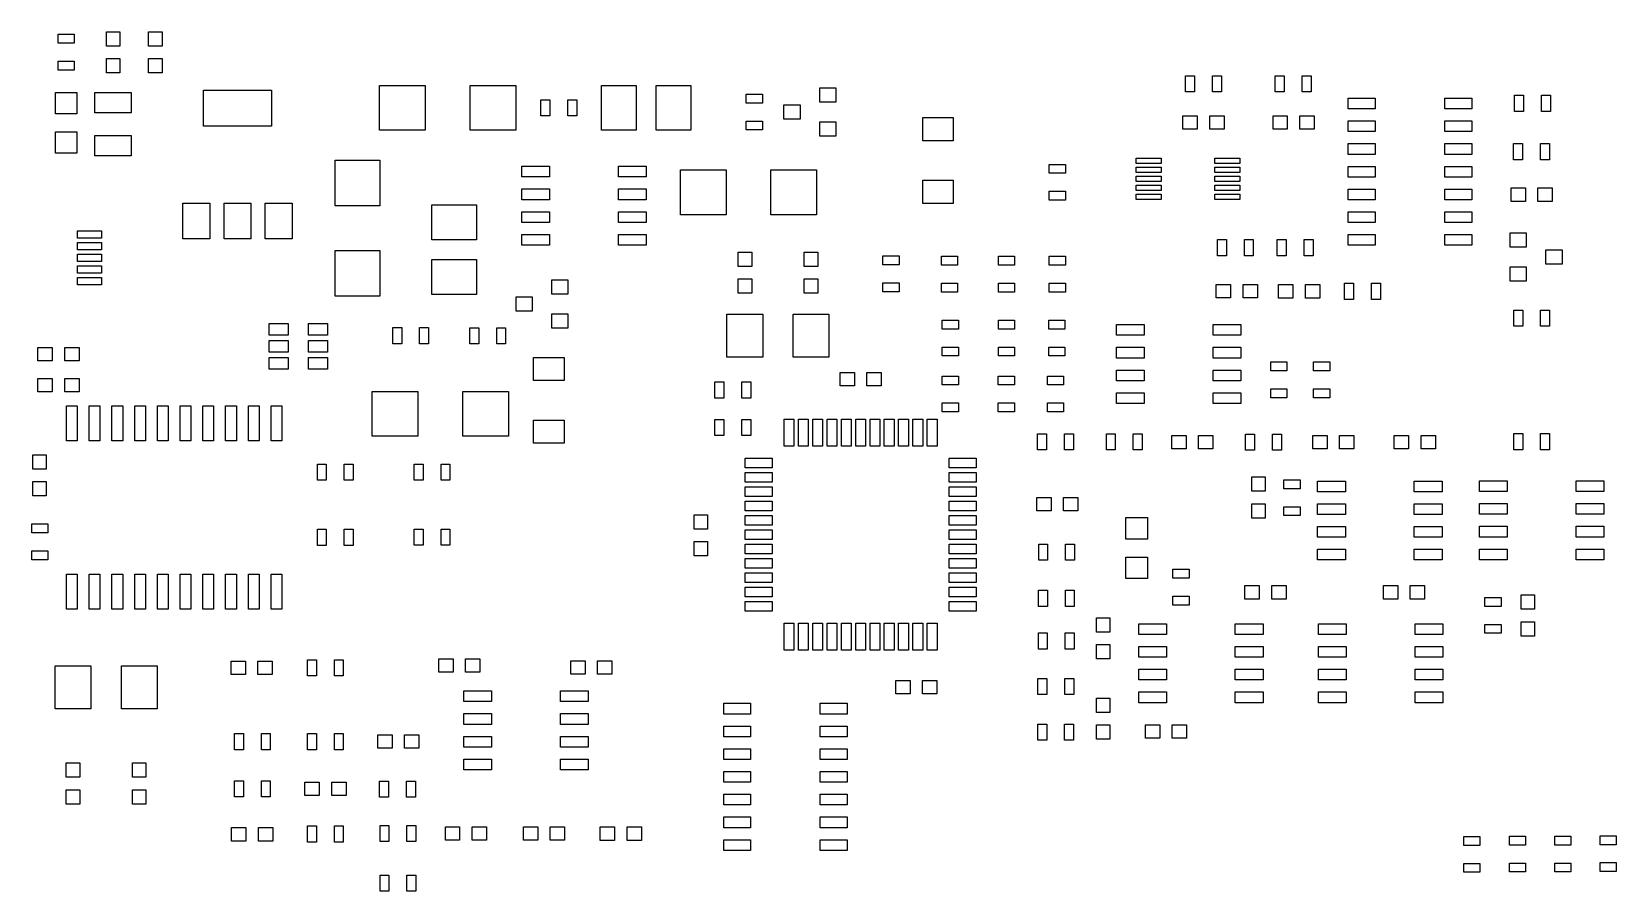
# Model space of a CAD drawing. Extents: x 91.8 to 180.3, y -110.2 to -62.2.
import ezdxf

# ---------------------------------------------------------------- set-up
doc = ezdxf.new("R2010")
doc.units = 0
doc.header["$MEASUREMENT"] = 0
doc.layers.add('BLACK', color=7, linetype='CONTINUOUS')

msp = doc.modelspace()

# ---------------------------------------------------------------- linework, layer by layer
at = {"layer": 'Black'}
for p, q in [((93.23, -62.87), (93.23, -62.37)), ((93.23, -62.37), (94.13, -62.37)), ((94.13, -62.37), (94.13, -62.87)), ((95.925, -63.03), (95.925, -62.23)), ((95.925, -62.23), (96.675, -62.23)), ((96.675, -62.23), (96.675, -63.03)), ((98.285, -63.03), (98.285, -62.23)), ((98.285, -62.23), (99.035, -62.23)), ((99.035, -62.23), (99.035, -63.03)), ((94.13, -62.87), (93.23, -62.87)), ((96.675, -63.03), (95.925, -63.03)), ((95.925, -64.53), (95.925, -63.73)), ((95.925, -63.73), (96.675, -63.73)), ((96.675, -63.73), (96.675, -64.53)), ((99.035, -63.03), (98.285, -63.03)), ((98.285, -64.53), (98.285, -63.73)), ((98.285, -63.73), (99.035, -63.73)), ((99.035, -63.73), (99.035, -64.53)), ((93.23, -64.37), (93.23, -63.87)), ((93.23, -63.87), (94.13, -63.87)), ((94.13, -64.37), (93.23, -64.37)), ((94.13, -63.87), (94.13, -64.37)), ((96.675, -64.53), (95.925, -64.53)), ((99.035, -64.53), (98.285, -64.53)), ((101.35, -67.5), (101.35, -65.5)), ((101.35, -65.5), (105.15, -65.5)), ((105.15, -65.5), (105.15, -67.5)), ((111.19, -67.73), (111.19, -65.23)), ((111.19, -65.23), (113.74, -65.23)), ((113.74, -65.23), (113.74, -67.73)), ((116.24, -67.73), (116.24, -65.23)), ((116.24, -65.23), (118.79, -65.23)), ((118.79, -65.23), (118.79, -67.73)), ((123.58, -67.73), (123.58, -65.23)), ((123.58, -65.23), (125.53, -65.23)), ((125.53, -65.23), (125.53, -67.73)), ((126.63, -67.73), (126.63, -65.23)), ((126.63, -65.23), (128.58, -65.23)), ((128.58, -65.23), (128.58, -67.73)), ((135.78, -66.16), (135.78, -65.36)), ((135.78, -65.36), (136.68, -65.36)), ((136.68, -65.36), (136.68, -66.16)), ((156.22, -65.59), (156.22, -64.69)), ((156.22, -64.69), (156.72, -64.69)), ((156.72, -64.69), (156.72, -65.59)), ((157.72, -65.59), (157.72, -64.69)), ((157.72, -64.69), (158.22, -64.69)), ((158.22, -64.69), (158.22, -65.59)), ((161.23, -65.59), (161.23, -64.69)), ((161.23, -64.69), (161.73, -64.69)), ((161.73, -64.69), (161.73, -65.59)), ((162.73, -65.59), (162.73, -64.69)), ((162.73, -64.69), (163.23, -64.69)), ((163.23, -64.69), (163.23, -65.59)), ((93.08, -66.82), (93.08, -65.62)), ((93.08, -65.62), (94.28, -65.62)), ((94.28, -65.62), (94.28, -66.82)), ((95.285, -66.77), (95.285, -65.63)), ((95.285, -65.63), (97.315, -65.63)), ((97.315, -65.63), (97.315, -66.77)), ((120.2, -66.93), (120.2, -66.03)), ((120.2, -66.03), (120.7, -66.03)), ((120.7, -66.03), (120.7, -66.93)), ((121.7, -66.93), (121.7, -66.03)), ((121.7, -66.03), (122.2, -66.03)), ((122.2, -66.03), (122.2, -66.93)), ((131.67, -66.22), (131.67, -65.72)), ((131.67, -65.72), (132.57, -65.72)), ((132.57, -66.22), (131.67, -66.22)), ((132.57, -65.72), (132.57, -66.22)), ((133.78, -67.11), (133.78, -66.31)), ((133.78, -66.31), (134.68, -66.31)), ((134.68, -66.31), (134.68, -67.11)), ((136.68, -66.16), (135.78, -66.16)), ((156.72, -65.59), (156.22, -65.59)), ((158.22, -65.59), (157.72, -65.59)), ((161.73, -65.59), (161.23, -65.59)), ((163.23, -65.59), (162.73, -65.59)), ((165.3, -66.54), (165.3, -65.94)), ((165.3, -65.94), (166.8, -65.94)), ((166.8, -65.94), (166.8, -66.54)), ((170.7, -66.54), (170.7, -65.94)), ((170.7, -65.94), (172.2, -65.94)), ((172.2, -65.94), (172.2, -66.54)), ((174.6, -66.68), (174.6, -65.78)), ((174.6, -65.78), (175.1, -65.78)), ((175.1, -65.78), (175.1, -66.68)), ((176.1, -66.68), (176.1, -65.78)), ((176.1, -65.78), (176.6, -65.78)), ((176.6, -65.78), (176.6, -66.68)), ((94.28, -66.82), (93.08, -66.82)), ((97.315, -66.77), (95.285, -66.77)), ((120.7, -66.93), (120.2, -66.93)), ((122.2, -66.93), (121.7, -66.93)), ((131.67, -67.72), (131.67, -67.22)), ((131.67, -67.22), (132.57, -67.22)), ((132.57, -67.22), (132.57, -67.72)), ((134.68, -67.11), (133.78, -67.11)), ((135.78, -68.06), (135.78, -67.26)), ((135.78, -67.26), (136.68, -67.26)), ((136.68, -67.26), (136.68, -68.06)), ((141.53, -68.32), (141.53, -67.02)), ((141.53, -67.02), (143.23, -67.02)), ((143.23, -67.02), (143.23, -68.32)), ((156.07, -67.675), (156.07, -66.925)), ((156.07, -66.925), (156.87, -66.925)), ((156.87, -66.925), (156.87, -67.675)), ((157.57, -67.675), (157.57, -66.925)), ((157.57, -66.925), (158.37, -66.925)), ((158.37, -66.925), (158.37, -67.675)), ((161.1, -67.675), (161.1, -66.925)), ((161.1, -66.925), (161.9, -66.925)), ((161.9, -66.925), (161.9, -67.675)), ((162.6, -67.675), (162.6, -66.925)), ((162.6, -66.925), (163.4, -66.925)), ((163.4, -66.925), (163.4, -67.675)), ((166.8, -66.54), (165.3, -66.54)), ((165.3, -67.81), (165.3, -67.21)), ((165.3, -67.21), (166.8, -67.21)), ((166.8, -67.21), (166.8, -67.81)), ((172.2, -66.54), (170.7, -66.54)), ((170.7, -67.81), (170.7, -67.21)), ((170.7, -67.21), (172.2, -67.21)), ((172.2, -67.21), (172.2, -67.81)), ((175.1, -66.68), (174.6, -66.68)), ((176.6, -66.68), (176.1, -66.68)), ((93.08, -69.02), (93.08, -67.82)), ((93.08, -67.82), (94.28, -67.82)), ((94.28, -67.82), (94.28, -69.02)), ((95.285, -69.17), (95.285, -68.03)), ((95.285, -68.03), (97.315, -68.03)), ((97.315, -68.03), (97.315, -69.17)), ((105.15, -67.5), (101.35, -67.5)), ((113.74, -67.73), (111.19, -67.73)), ((118.79, -67.73), (116.24, -67.73)), ((125.53, -67.73), (123.58, -67.73)), ((128.58, -67.73), (126.63, -67.73)), ((132.57, -67.72), (131.67, -67.72)), ((136.68, -68.06), (135.78, -68.06)), ((156.87, -67.675), (156.07, -67.675)), ((158.37, -67.675), (157.57, -67.675)), ((161.9, -67.675), (161.1, -67.675)), ((163.4, -67.675), (162.6, -67.675)), ((166.8, -67.81), (165.3, -67.81)), ((172.2, -67.81), (170.7, -67.81)), ((94.28, -69.02), (93.08, -69.02)), ((143.23, -68.32), (141.53, -68.32)), ((165.3, -69.08), (165.3, -68.48)), ((165.3, -68.48), (166.8, -68.48)), ((166.8, -68.48), (166.8, -69.08)), ((170.7, -69.08), (170.7, -68.48)), ((170.7, -68.48), (172.2, -68.48)), ((172.2, -68.48), (172.2, -69.08)), ((174.54, -69.38), (174.54, -68.48)), ((174.54, -68.48), (175.04, -68.48)), ((175.04, -68.48), (175.04, -69.38)), ((176.04, -69.38), (176.04, -68.48)), ((176.04, -68.48), (176.54, -68.48)), ((176.54, -68.48), (176.54, -69.38)), ((97.315, -69.17), (95.285, -69.17)), ((108.7, -71.95), (108.7, -69.4)), ((108.7, -69.4), (111.2, -69.4)), ((111.2, -69.4), (111.2, -71.95)), ((119.125, -70.345), (119.125, -69.745)), ((119.125, -69.745), (120.675, -69.745)), ((120.675, -69.745), (120.675, -70.345)), ((124.525, -70.345), (124.525, -69.745)), ((124.525, -69.745), (126.075, -69.745)), ((126.075, -69.745), (126.075, -70.345)), ((148.6, -70.14), (148.6, -69.64)), ((148.6, -69.64), (149.5, -69.64)), ((149.5, -69.64), (149.5, -70.14)), ((153.45, -69.6), (153.45, -69.3)), ((153.45, -69.3), (154.85, -69.3)), ((154.85, -69.6), (153.45, -69.6)), ((153.45, -70.1), (153.45, -69.8)), ((153.45, -69.8), (154.85, -69.8)), ((154.85, -69.3), (154.85, -69.6)), ((154.85, -69.8), (154.85, -70.1)), ((157.85, -69.6), (157.85, -69.3)), ((157.85, -69.3), (159.25, -69.3)), ((159.25, -69.6), (157.85, -69.6)), ((157.85, -70.1), (157.85, -69.8)), ((157.85, -69.8), (159.25, -69.8)), ((159.25, -69.3), (159.25, -69.6)), ((159.25, -69.8), (159.25, -70.1)), ((166.8, -69.08), (165.3, -69.08)), ((165.3, -70.35), (165.3, -69.75)), ((165.3, -69.75), (166.8, -69.75)), ((166.8, -69.75), (166.8, -70.35)), ((172.2, -69.08), (170.7, -69.08)), ((170.7, -70.35), (170.7, -69.75)), ((170.7, -69.75), (172.2, -69.75)), ((172.2, -69.75), (172.2, -70.35)), ((175.04, -69.38), (174.54, -69.38)), ((176.54, -69.38), (176.04, -69.38)), ((120.675, -70.345), (119.125, -70.345)), ((126.075, -70.345), (124.525, -70.345)), ((128, -72.45), (128, -69.95)), ((128, -69.95), (130.55, -69.95)), ((130.55, -69.95), (130.55, -72.45)), ((133.05, -72.45), (133.05, -69.95)), ((133.05, -69.95), (135.6, -69.95)), ((135.6, -69.95), (135.6, -72.45)), ((141.53, -71.82), (141.53, -70.52)), ((141.53, -70.52), (143.23, -70.52)), ((143.23, -70.52), (143.23, -71.82)), ((149.5, -70.14), (148.6, -70.14)), ((154.85, -70.1), (153.45, -70.1)), ((153.45, -70.6), (153.45, -70.3)), ((153.45, -70.3), (154.85, -70.3)), ((154.85, -70.6), (153.45, -70.6)), ((153.45, -71.1), (153.45, -70.8)), ((153.45, -70.8), (154.85, -70.8)), ((154.85, -70.3), (154.85, -70.6)), ((154.85, -70.8), (154.85, -71.1)), ((159.25, -70.1), (157.85, -70.1)), ((157.85, -70.6), (157.85, -70.3)), ((157.85, -70.3), (159.25, -70.3)), ((159.25, -70.6), (157.85, -70.6)), ((157.85, -71.1), (157.85, -70.8)), ((157.85, -70.8), (159.25, -70.8)), ((159.25, -70.3), (159.25, -70.6)), ((159.25, -70.8), (159.25, -71.1)), ((166.8, -70.35), (165.3, -70.35)), ((172.2, -70.35), (170.7, -70.35)), ((119.125, -71.615), (119.125, -71.015)), ((119.125, -71.015), (120.675, -71.015)), ((120.675, -71.615), (119.125, -71.615)), ((120.675, -71.015), (120.675, -71.615)), ((124.525, -71.615), (124.525, -71.015)), ((124.525, -71.015), (126.075, -71.015)), ((126.075, -71.615), (124.525, -71.615)), ((126.075, -71.015), (126.075, -71.615)), ((148.6, -71.64), (148.6, -71.14)), ((148.6, -71.14), (149.5, -71.14)), ((149.5, -71.64), (148.6, -71.64)), ((149.5, -71.14), (149.5, -71.64)), ((154.85, -71.1), (153.45, -71.1)), ((153.45, -71.6), (153.45, -71.3)), ((153.45, -71.3), (154.85, -71.3)), ((154.85, -71.6), (153.45, -71.6)), ((154.85, -71.3), (154.85, -71.6)), ((159.25, -71.1), (157.85, -71.1)), ((157.85, -71.6), (157.85, -71.3)), ((157.85, -71.3), (159.25, -71.3)), ((159.25, -71.6), (157.85, -71.6)), ((159.25, -71.3), (159.25, -71.6)), ((165.3, -71.62), (165.3, -71.02)), ((165.3, -71.02), (166.8, -71.02)), ((166.8, -71.62), (165.3, -71.62)), ((166.8, -71.02), (166.8, -71.62)), ((170.7, -71.62), (170.7, -71.02)), ((170.7, -71.02), (172.2, -71.02)), ((172.2, -71.62), (170.7, -71.62)), ((172.2, -71.02), (172.2, -71.62)), ((174.4, -71.705), (174.4, -70.955)), ((174.4, -70.955), (175.2, -70.955)), ((175.2, -71.705), (174.4, -71.705)), ((175.2, -70.955), (175.2, -71.705)), ((175.9, -71.705), (175.9, -70.955)), ((175.9, -70.955), (176.7, -70.955)), ((176.7, -71.705), (175.9, -71.705)), ((176.7, -70.955), (176.7, -71.705)), ((100.2, -73.8), (100.2, -71.8)), ((100.2, -71.8), (101.7, -71.8)), ((101.7, -71.8), (101.7, -73.8)), ((102.5, -73.8), (102.5, -71.8)), ((102.5, -71.8), (104, -71.8)), ((104, -71.8), (104, -73.8)), ((104.8, -73.8), (104.8, -71.8)), ((104.8, -71.8), (106.3, -71.8)), ((106.3, -71.8), (106.3, -73.8)), ((111.2, -71.95), (108.7, -71.95)), ((114.1, -73.85), (114.1, -71.9)), ((114.1, -71.9), (116.6, -71.9)), ((116.6, -71.9), (116.6, -73.85)), ((119.125, -72.885), (119.125, -72.285)), ((119.125, -72.285), (120.675, -72.285)), ((120.675, -72.285), (120.675, -72.885)), ((124.525, -72.885), (124.525, -72.285)), ((124.525, -72.285), (126.075, -72.285)), ((126.075, -72.285), (126.075, -72.885)), ((130.55, -72.45), (128, -72.45)), ((135.6, -72.45), (133.05, -72.45)), ((143.23, -71.82), (141.53, -71.82)), ((165.3, -72.89), (165.3, -72.29)), ((165.3, -72.29), (166.8, -72.29)), ((166.8, -72.29), (166.8, -72.89)), ((170.7, -72.89), (170.7, -72.29)), ((170.7, -72.29), (172.2, -72.29)), ((172.2, -72.29), (172.2, -72.89)), ((94.305, -73.76), (94.305, -73.36)), ((94.305, -73.36), (95.655, -73.36)), ((95.655, -73.36), (95.655, -73.76)), ((120.675, -72.885), (119.125, -72.885)), ((126.075, -72.885), (124.525, -72.885)), ((166.8, -72.89), (165.3, -72.89)), ((172.2, -72.89), (170.7, -72.89)), ((174.35, -74.27), (174.35, -73.47)), ((174.35, -73.47), (175.25, -73.47)), ((175.25, -73.47), (175.25, -74.27)), ((95.655, -73.76), (94.305, -73.76)), ((94.305, -74.41), (94.305, -74.01)), ((94.305, -74.01), (95.655, -74.01)), ((95.655, -74.01), (95.655, -74.41)), ((101.7, -73.8), (100.2, -73.8)), ((104, -73.8), (102.5, -73.8)), ((106.3, -73.8), (104.8, -73.8)), ((116.6, -73.85), (114.1, -73.85)), ((119.125, -74.155), (119.125, -73.555)), ((119.125, -73.555), (120.675, -73.555)), ((120.675, -74.155), (119.125, -74.155)), ((120.675, -73.555), (120.675, -74.155)), ((124.525, -74.155), (124.525, -73.555)), ((124.525, -73.555), (126.075, -73.555)), ((126.075, -74.155), (124.525, -74.155)), ((126.075, -73.555), (126.075, -74.155)), ((158, -74.74), (158, -73.84)), ((158, -73.84), (158.5, -73.84)), ((158.5, -73.84), (158.5, -74.74)), ((159.5, -74.74), (159.5, -73.84)), ((159.5, -73.84), (160, -73.84)), ((160, -73.84), (160, -74.74)), ((161.34, -74.74), (161.34, -73.84)), ((161.34, -73.84), (161.84, -73.84)), ((161.84, -73.84), (161.84, -74.74)), ((162.84, -74.74), (162.84, -73.84)), ((162.84, -73.84), (163.34, -73.84)), ((163.34, -73.84), (163.34, -74.74)), ((165.3, -74.16), (165.3, -73.56)), ((165.3, -73.56), (166.8, -73.56)), ((166.8, -74.16), (165.3, -74.16)), ((166.8, -73.56), (166.8, -74.16)), ((170.7, -74.16), (170.7, -73.56)), ((170.7, -73.56), (172.2, -73.56)), ((172.2, -74.16), (170.7, -74.16)), ((172.2, -73.56), (172.2, -74.16)), ((175.25, -74.27), (174.35, -74.27)), ((95.655, -74.41), (94.305, -74.41)), ((94.305, -75.06), (94.305, -74.66)), ((94.305, -74.66), (95.655, -74.66)), ((95.655, -75.06), (94.305, -75.06)), ((95.655, -74.66), (95.655, -75.06)), ((108.7, -77), (108.7, -74.45)), ((108.7, -74.45), (111.2, -74.45)), ((111.2, -74.45), (111.2, -77)), ((114.1, -76.9), (114.1, -74.95)), ((114.1, -74.95), (116.6, -74.95)), ((116.6, -74.95), (116.6, -76.9)), ((131.225, -75.34), (131.225, -74.54)), ((131.225, -74.54), (131.975, -74.54)), ((131.975, -74.54), (131.975, -75.34)), ((134.915, -75.34), (134.915, -74.54)), ((134.915, -74.54), (135.665, -74.54)), ((135.665, -74.54), (135.665, -75.34)), ((139.31, -75.25), (139.31, -74.75)), ((139.31, -74.75), (140.21, -74.75)), ((140.21, -75.25), (139.31, -75.25)), ((140.21, -74.75), (140.21, -75.25)), ((142.58, -75.27), (142.58, -74.77)), ((142.58, -74.77), (143.48, -74.77)), ((143.48, -74.77), (143.48, -75.27)), ((145.76, -75.27), (145.76, -74.77)), ((145.76, -74.77), (146.66, -74.77)), ((146.66, -74.77), (146.66, -75.27)), ((148.6, -75.27), (148.6, -74.77)), ((148.6, -74.77), (149.5, -74.77)), ((149.5, -74.77), (149.5, -75.27)), ((158.5, -74.74), (158, -74.74)), ((160, -74.74), (159.5, -74.74)), ((161.84, -74.74), (161.34, -74.74)), ((163.34, -74.74), (162.84, -74.74)), ((176.35, -75.22), (176.35, -74.42)), ((176.35, -74.42), (177.25, -74.42)), ((177.25, -75.22), (176.35, -75.22)), ((177.25, -74.42), (177.25, -75.22)), ((94.305, -75.71), (94.305, -75.31)), ((94.305, -75.31), (95.655, -75.31)), ((95.655, -75.71), (94.305, -75.71)), ((94.305, -76.36), (94.305, -75.96)), ((94.305, -75.96), (95.655, -75.96)), ((95.655, -75.31), (95.655, -75.71)), ((95.655, -75.96), (95.655, -76.36)), ((120.81, -76.88), (120.81, -76.08)), ((120.81, -76.08), (121.71, -76.08)), ((121.71, -76.08), (121.71, -76.88)), ((131.975, -75.34), (131.225, -75.34)), ((131.225, -76.84), (131.225, -76.04)), ((131.225, -76.04), (131.975, -76.04)), ((131.975, -76.04), (131.975, -76.84)), ((135.665, -75.34), (134.915, -75.34)), ((134.915, -76.84), (134.915, -76.04)), ((134.915, -76.04), (135.665, -76.04)), ((135.665, -76.04), (135.665, -76.84)), ((143.48, -75.27), (142.58, -75.27)), ((146.66, -75.27), (145.76, -75.27)), ((149.5, -75.27), (148.6, -75.27)), ((174.35, -76.17), (174.35, -75.37)), ((174.35, -75.37), (175.25, -75.37)), ((175.25, -75.37), (175.25, -76.17)), ((95.655, -76.36), (94.305, -76.36)), ((111.2, -77), (108.7, -77)), ((116.6, -76.9), (114.1, -76.9)), ((121.71, -76.88), (120.81, -76.88)), ((131.975, -76.84), (131.225, -76.84)), ((135.665, -76.84), (134.915, -76.84)), ((139.31, -76.75), (139.31, -76.25)), ((139.31, -76.25), (140.21, -76.25)), ((140.21, -76.75), (139.31, -76.75)), ((140.21, -76.25), (140.21, -76.75)), ((142.58, -76.77), (142.58, -76.27)), ((142.58, -76.27), (143.48, -76.27)), ((143.48, -76.77), (142.58, -76.77)), ((143.48, -76.27), (143.48, -76.77)), ((145.76, -76.77), (145.76, -76.27)), ((145.76, -76.27), (146.66, -76.27)), ((146.66, -76.77), (145.76, -76.77)), ((146.66, -76.27), (146.66, -76.77)), ((148.6, -76.77), (148.6, -76.27)), ((148.6, -76.27), (149.5, -76.27)), ((149.5, -76.77), (148.6, -76.77)), ((149.5, -76.27), (149.5, -76.77)), ((157.93, -77.095), (157.93, -76.345)), ((157.93, -76.345), (158.73, -76.345)), ((158.73, -76.345), (158.73, -77.095)), ((159.43, -77.095), (159.43, -76.345)), ((159.43, -76.345), (160.23, -76.345)), ((160.23, -76.345), (160.23, -77.095)), ((161.41, -77.105), (161.41, -76.355)), ((161.41, -76.355), (162.21, -76.355)), ((162.21, -76.355), (162.21, -77.105)), ((162.91, -77.105), (162.91, -76.355)), ((162.91, -76.355), (163.71, -76.355)), ((163.71, -76.355), (163.71, -77.105)), ((165.1, -77.18), (165.1, -76.28)), ((165.1, -76.28), (165.6, -76.28)), ((165.6, -76.28), (165.6, -77.18)), ((166.6, -77.18), (166.6, -76.28)), ((166.6, -76.28), (167.1, -76.28)), ((167.1, -76.28), (167.1, -77.18)), ((175.25, -76.17), (174.35, -76.17)), ((118.81, -77.83), (118.81, -77.03)), ((118.81, -77.03), (119.71, -77.03)), ((119.71, -77.83), (118.81, -77.83)), ((119.71, -77.03), (119.71, -77.83)), ((158.73, -77.095), (157.93, -77.095)), ((160.23, -77.095), (159.43, -77.095)), ((162.21, -77.105), (161.41, -77.105)), ((163.71, -77.105), (162.91, -77.105)), ((165.6, -77.18), (165.1, -77.18)), ((167.1, -77.18), (166.6, -77.18)), ((174.55, -78.68), (174.55, -77.78)), ((174.55, -77.78), (175.05, -77.78)), ((175.05, -77.78), (175.05, -78.68)), ((176.05, -78.68), (176.05, -77.78)), ((176.05, -77.78), (176.55, -77.78)), ((176.55, -77.78), (176.55, -78.68)), ((105.02, -79.175), (105.02, -78.525)), ((105.02, -78.525), (106.08, -78.525)), ((106.08, -78.525), (106.08, -79.175)), ((107.22, -79.175), (107.22, -78.525)), ((107.22, -78.525), (108.28, -78.525)), ((108.28, -78.525), (108.28, -79.175)), ((111.92, -79.66), (111.92, -78.76)), ((111.92, -78.76), (112.42, -78.76)), ((112.42, -78.76), (112.42, -79.66)), ((113.42, -79.66), (113.42, -78.76)), ((113.42, -78.76), (113.92, -78.76)), ((113.92, -78.76), (113.92, -79.66)), ((116.23, -79.67), (116.23, -78.77)), ((116.23, -78.77), (116.73, -78.77)), ((116.73, -78.77), (116.73, -79.67)), ((117.73, -79.67), (117.73, -78.77)), ((117.73, -78.77), (118.23, -78.77)), ((118.23, -78.77), (118.23, -79.67)), ((120.81, -78.78), (120.81, -77.98)), ((120.81, -77.98), (121.71, -77.98)), ((121.71, -78.78), (120.81, -78.78)), ((121.71, -77.98), (121.71, -78.78)), ((130.59, -80.41), (130.59, -78.01)), ((130.59, -78.01), (132.59, -78.01)), ((132.59, -78.01), (132.59, -80.41)), ((134.29, -80.41), (134.29, -78.01)), ((134.29, -78.01), (136.29, -78.01)), ((136.29, -78.01), (136.29, -80.41)), ((142.62, -78.84), (142.62, -78.34)), ((142.62, -78.34), (143.52, -78.34)), ((143.52, -78.34), (143.52, -78.84)), ((145.76, -78.84), (145.76, -78.34)), ((145.76, -78.34), (146.66, -78.34)), ((146.66, -78.34), (146.66, -78.84)), ((148.57, -78.84), (148.57, -78.34)), ((148.57, -78.34), (149.47, -78.34)), ((149.47, -78.34), (149.47, -78.84)), ((152.355, -79.185), (152.355, -78.585)), ((152.355, -78.585), (153.905, -78.585)), ((153.905, -78.585), (153.905, -79.185)), ((157.755, -79.185), (157.755, -78.585)), ((157.755, -78.585), (159.305, -78.585)), ((159.305, -78.585), (159.305, -79.185)), ((175.05, -78.68), (174.55, -78.68)), ((176.55, -78.68), (176.05, -78.68)), ((106.08, -79.175), (105.02, -79.175)), ((105.02, -80.125), (105.02, -79.475)), ((105.02, -79.475), (106.08, -79.475)), ((106.08, -79.475), (106.08, -80.125)), ((108.28, -79.175), (107.22, -79.175)), ((107.22, -80.125), (107.22, -79.475)), ((107.22, -79.475), (108.28, -79.475)), ((108.28, -79.475), (108.28, -80.125)), ((112.42, -79.66), (111.92, -79.66)), ((113.92, -79.66), (113.42, -79.66)), ((116.73, -79.67), (116.23, -79.67)), ((118.23, -79.67), (117.73, -79.67)), ((143.52, -78.84), (142.62, -78.84)), ((146.66, -78.84), (145.76, -78.84)), ((149.47, -78.84), (148.57, -78.84)), ((153.905, -79.185), (152.355, -79.185)), ((159.305, -79.185), (157.755, -79.185)), ((92.1, -80.615), (92.1, -79.865)), ((92.1, -79.865), (92.9, -79.865)), ((92.9, -79.865), (92.9, -80.615)), ((93.6, -80.615), (93.6, -79.865)), ((93.6, -79.865), (94.4, -79.865)), ((94.4, -79.865), (94.4, -80.615)), ((106.08, -80.125), (105.02, -80.125)), ((105.02, -81.075), (105.02, -80.425)), ((105.02, -80.425), (106.08, -80.425)), ((106.08, -80.425), (106.08, -81.075)), ((108.28, -80.125), (107.22, -80.125)), ((107.22, -81.075), (107.22, -80.425)), ((107.22, -80.425), (108.28, -80.425)), ((108.28, -80.425), (108.28, -81.075)), ((119.79, -81.72), (119.79, -80.42)), ((119.79, -80.42), (121.49, -80.42)), ((121.49, -80.42), (121.49, -81.72)), ((132.59, -80.41), (130.59, -80.41)), ((136.29, -80.41), (134.29, -80.41)), ((142.62, -80.34), (142.62, -79.84)), ((142.62, -79.84), (143.52, -79.84)), ((143.52, -80.34), (142.62, -80.34)), ((143.52, -79.84), (143.52, -80.34)), ((145.76, -80.34), (145.76, -79.84)), ((145.76, -79.84), (146.66, -79.84)), ((146.66, -80.34), (145.76, -80.34)), ((146.66, -79.84), (146.66, -80.34)), ((148.57, -80.34), (148.57, -79.84)), ((148.57, -79.84), (149.47, -79.84)), ((149.47, -80.34), (148.57, -80.34)), ((149.47, -79.84), (149.47, -80.34)), ((152.355, -80.455), (152.355, -79.855)), ((152.355, -79.855), (153.905, -79.855)), ((153.905, -80.455), (152.355, -80.455)), ((153.905, -79.855), (153.905, -80.455)), ((157.755, -80.455), (157.755, -79.855)), ((157.755, -79.855), (159.305, -79.855)), ((159.305, -80.455), (157.755, -80.455)), ((159.305, -79.855), (159.305, -80.455)), ((92.9, -80.615), (92.1, -80.615)), ((94.4, -80.615), (93.6, -80.615)), ((106.08, -81.075), (105.02, -81.075)), ((108.28, -81.075), (107.22, -81.075)), ((136.91, -82.005), (136.91, -81.255)), ((136.91, -81.255), (137.71, -81.255)), ((137.71, -81.255), (137.71, -82.005)), ((138.41, -82.005), (138.41, -81.255)), ((138.41, -81.255), (139.21, -81.255)), ((139.21, -81.255), (139.21, -82.005)), ((152.355, -81.725), (152.355, -81.125)), ((152.355, -81.125), (153.905, -81.125)), ((153.905, -81.125), (153.905, -81.725)), ((157.755, -81.725), (157.755, -81.125)), ((157.755, -81.125), (159.305, -81.125)), ((159.305, -81.125), (159.305, -81.725)), ((160.975, -81.175), (160.975, -80.675)), ((160.975, -80.675), (161.875, -80.675)), ((161.875, -81.175), (160.975, -81.175)), ((161.875, -80.675), (161.875, -81.175)), ((163.37, -81.17), (163.37, -80.67)), ((163.37, -80.67), (164.27, -80.67)), ((164.27, -81.17), (163.37, -81.17)), ((164.27, -80.67), (164.27, -81.17)), ((92.1, -82.345), (92.1, -81.595)), ((92.1, -81.595), (92.9, -81.595)), ((92.9, -81.595), (92.9, -82.345)), ((93.6, -82.345), (93.6, -81.595)), ((93.6, -81.595), (94.4, -81.595)), ((94.4, -81.595), (94.4, -82.345)), ((110.78, -84.82), (110.78, -82.32)), ((110.78, -82.32), (113.33, -82.32)), ((113.33, -82.32), (113.33, -84.82)), ((115.83, -84.82), (115.83, -82.32)), ((115.83, -82.32), (118.38, -82.32)), ((118.38, -82.32), (118.38, -84.82)), ((121.49, -81.72), (119.79, -81.72)), ((129.92, -82.69), (129.92, -81.79)), ((129.92, -81.79), (130.42, -81.79)), ((130.42, -81.79), (130.42, -82.69)), ((131.42, -82.69), (131.42, -81.79)), ((131.42, -81.79), (131.92, -81.79)), ((131.92, -81.79), (131.92, -82.69)), ((137.71, -82.005), (136.91, -82.005)), ((139.21, -82.005), (138.41, -82.005)), ((142.62, -81.96), (142.62, -81.46)), ((142.62, -81.46), (143.52, -81.46)), ((143.52, -81.96), (142.62, -81.96)), ((143.52, -81.46), (143.52, -81.96)), ((145.75, -81.96), (145.75, -81.46)), ((145.75, -81.46), (146.65, -81.46)), ((146.65, -81.96), (145.75, -81.96)), ((146.65, -81.46), (146.65, -81.96)), ((148.5, -81.96), (148.5, -81.46)), ((148.5, -81.46), (149.4, -81.46)), ((149.4, -81.96), (148.5, -81.96)), ((149.4, -81.46), (149.4, -81.96)), ((153.905, -81.725), (152.355, -81.725)), ((159.305, -81.725), (157.755, -81.725)), ((160.975, -82.675), (160.975, -82.175)), ((160.975, -82.175), (161.875, -82.175)), ((161.875, -82.175), (161.875, -82.675)), ((163.37, -82.67), (163.37, -82.17)), ((163.37, -82.17), (164.27, -82.17)), ((164.27, -82.17), (164.27, -82.67)), ((92.9, -82.345), (92.1, -82.345)), ((94.4, -82.345), (93.6, -82.345)), ((93.695, -85.085), (93.695, -83.135)), ((93.695, -83.135), (94.295, -83.135)), ((94.295, -83.135), (94.295, -85.085)), ((94.965, -85.085), (94.965, -83.135)), ((94.965, -83.135), (95.565, -83.135)), ((95.565, -83.135), (95.565, -85.085)), ((96.235, -85.085), (96.235, -83.135)), ((96.235, -83.135), (96.835, -83.135)), ((96.835, -83.135), (96.835, -85.085)), ((97.505, -85.085), (97.505, -83.135)), ((97.505, -83.135), (98.105, -83.135)), ((98.105, -83.135), (98.105, -85.085)), ((98.775, -85.085), (98.775, -83.135)), ((98.775, -83.135), (99.375, -83.135)), ((99.375, -83.135), (99.375, -85.085)), ((100.045, -85.085), (100.045, -83.135)), ((100.045, -83.135), (100.645, -83.135)), ((100.645, -83.135), (100.645, -85.085)), ((101.315, -85.085), (101.315, -83.135)), ((101.315, -83.135), (101.915, -83.135)), ((101.915, -83.135), (101.915, -85.085)), ((102.585, -85.085), (102.585, -83.135)), ((102.585, -83.135), (103.185, -83.135)), ((103.185, -83.135), (103.185, -85.085)), ((103.855, -85.085), (103.855, -83.135)), ((103.855, -83.135), (104.455, -83.135)), ((104.455, -83.135), (104.455, -85.085)), ((105.125, -85.085), (105.125, -83.135)), ((105.125, -83.135), (105.725, -83.135)), ((105.725, -83.135), (105.725, -85.085)), ((130.42, -82.69), (129.92, -82.69)), ((131.92, -82.69), (131.42, -82.69)), ((142.62, -83.46), (142.62, -82.96)), ((142.62, -82.96), (143.52, -82.96)), ((143.52, -82.96), (143.52, -83.46)), ((145.75, -83.46), (145.75, -82.96)), ((145.75, -82.96), (146.65, -82.96)), ((146.65, -82.96), (146.65, -83.46)), ((148.5, -83.46), (148.5, -82.96)), ((148.5, -82.96), (149.4, -82.96)), ((149.4, -82.96), (149.4, -83.46)), ((152.355, -82.995), (152.355, -82.395)), ((152.355, -82.395), (153.905, -82.395)), ((153.905, -82.995), (152.355, -82.995)), ((153.905, -82.395), (153.905, -82.995)), ((157.755, -82.995), (157.755, -82.395)), ((157.755, -82.395), (159.305, -82.395)), ((159.305, -82.995), (157.755, -82.995)), ((159.305, -82.395), (159.305, -82.995)), ((161.875, -82.675), (160.975, -82.675)), ((164.27, -82.67), (163.37, -82.67)), ((119.79, -85.22), (119.79, -83.92)), ((119.79, -83.92), (121.49, -83.92)), ((121.49, -83.92), (121.49, -85.22)), ((129.92, -84.78), (129.92, -83.88)), ((129.92, -83.88), (130.42, -83.88)), ((130.42, -83.88), (130.42, -84.78)), ((131.42, -84.78), (131.42, -83.88)), ((131.42, -83.88), (131.92, -83.88)), ((131.92, -83.88), (131.92, -84.78)), ((133.785, -85.37), (133.785, -83.87)), ((133.785, -83.87), (134.335, -83.87)), ((134.335, -83.87), (134.335, -85.37)), ((134.585, -85.37), (134.585, -83.87)), ((134.585, -83.87), (135.135, -83.87)), ((135.135, -83.87), (135.135, -85.37)), ((135.385, -85.37), (135.385, -83.87)), ((135.385, -83.87), (135.935, -83.87)), ((135.935, -83.87), (135.935, -85.37)), ((136.185, -85.37), (136.185, -83.87)), ((136.185, -83.87), (136.735, -83.87)), ((136.735, -83.87), (136.735, -85.37)), ((136.985, -85.37), (136.985, -83.87)), ((136.985, -83.87), (137.535, -83.87)), ((137.535, -83.87), (137.535, -85.37)), ((137.785, -85.37), (137.785, -83.87)), ((137.785, -83.87), (138.335, -83.87)), ((138.335, -83.87), (138.335, -85.37)), ((138.585, -85.37), (138.585, -83.87)), ((138.585, -83.87), (139.135, -83.87)), ((139.135, -83.87), (139.135, -85.37)), ((139.385, -85.37), (139.385, -83.87)), ((139.385, -83.87), (139.935, -83.87)), ((139.935, -83.87), (139.935, -85.37)), ((140.185, -85.37), (140.185, -83.87)), ((140.185, -83.87), (140.735, -83.87)), ((140.735, -83.87), (140.735, -85.37)), ((140.985, -85.37), (140.985, -83.87)), ((140.985, -83.87), (141.535, -83.87)), ((141.535, -83.87), (141.535, -85.37)), ((141.785, -85.37), (141.785, -83.87)), ((141.785, -83.87), (142.335, -83.87)), ((142.335, -83.87), (142.335, -85.37)), ((143.52, -83.46), (142.62, -83.46)), ((146.65, -83.46), (145.75, -83.46)), ((149.4, -83.46), (148.5, -83.46)), ((113.33, -84.82), (110.78, -84.82)), ((118.38, -84.82), (115.83, -84.82)), ((130.42, -84.78), (129.92, -84.78)), ((131.92, -84.78), (131.42, -84.78)), ((147.95, -85.59), (147.95, -84.69)), ((147.95, -84.69), (148.45, -84.69)), ((148.45, -84.69), (148.45, -85.59)), ((149.45, -85.59), (149.45, -84.69)), ((149.45, -84.69), (149.95, -84.69)), ((149.95, -84.69), (149.95, -85.59)), ((151.79, -85.59), (151.79, -84.69)), ((151.79, -84.69), (152.29, -84.69)), ((152.29, -84.69), (152.29, -85.59)), ((153.29, -85.59), (153.29, -84.69)), ((153.29, -84.69), (153.79, -84.69)), ((153.79, -84.69), (153.79, -85.59)), ((155.44, -85.535), (155.44, -84.785)), ((155.44, -84.785), (156.24, -84.785)), ((156.24, -84.785), (156.24, -85.535)), ((156.94, -85.535), (156.94, -84.785)), ((156.94, -84.785), (157.74, -84.785)), ((157.74, -84.785), (157.74, -85.535)), ((159.57, -85.61), (159.57, -84.71)), ((159.57, -84.71), (160.07, -84.71)), ((160.07, -84.71), (160.07, -85.61)), ((161.07, -85.61), (161.07, -84.71)), ((161.07, -84.71), (161.57, -84.71)), ((161.57, -84.71), (161.57, -85.61)), ((163.32, -85.535), (163.32, -84.785)), ((163.32, -84.785), (164.12, -84.785)), ((164.12, -84.785), (164.12, -85.535)), ((164.82, -85.535), (164.82, -84.785)), ((164.82, -84.785), (165.62, -84.785)), ((165.62, -84.785), (165.62, -85.535)), ((167.87, -85.535), (167.87, -84.785)), ((167.87, -84.785), (168.67, -84.785)), ((168.67, -84.785), (168.67, -85.535)), ((169.37, -85.535), (169.37, -84.785)), ((169.37, -84.785), (170.17, -84.785)), ((170.17, -84.785), (170.17, -85.535)), ((174.55, -85.58), (174.55, -84.68)), ((174.55, -84.68), (175.05, -84.68)), ((175.05, -84.68), (175.05, -85.58)), ((176.05, -85.58), (176.05, -84.68)), ((176.05, -84.68), (176.55, -84.68)), ((176.55, -84.68), (176.55, -85.58)), ((91.815, -86.66), (91.815, -85.86)), ((91.815, -85.86), (92.565, -85.86)), ((92.565, -85.86), (92.565, -86.66)), ((94.295, -85.085), (93.695, -85.085)), ((95.565, -85.085), (94.965, -85.085)), ((96.835, -85.085), (96.235, -85.085)), ((98.105, -85.085), (97.505, -85.085)), ((99.375, -85.085), (98.775, -85.085)), ((100.645, -85.085), (100.045, -85.085)), ((101.915, -85.085), (101.315, -85.085)), ((103.185, -85.085), (102.585, -85.085)), ((104.455, -85.085), (103.855, -85.085)), ((105.725, -85.085), (105.125, -85.085)), ((121.49, -85.22), (119.79, -85.22)), ((134.335, -85.37), (133.785, -85.37)), ((135.135, -85.37), (134.585, -85.37)), ((135.935, -85.37), (135.385, -85.37)), ((136.735, -85.37), (136.185, -85.37)), ((137.535, -85.37), (136.985, -85.37)), ((138.335, -85.37), (137.785, -85.37)), ((139.135, -85.37), (138.585, -85.37)), ((139.935, -85.37), (139.385, -85.37)), ((140.735, -85.37), (140.185, -85.37)), ((141.535, -85.37), (140.985, -85.37)), ((142.335, -85.37), (141.785, -85.37)), ((148.45, -85.59), (147.95, -85.59)), ((149.95, -85.59), (149.45, -85.59)), ((152.29, -85.59), (151.79, -85.59)), ((153.79, -85.59), (153.29, -85.59)), ((156.24, -85.535), (155.44, -85.535)), ((157.74, -85.535), (156.94, -85.535)), ((160.07, -85.61), (159.57, -85.61)), ((161.57, -85.61), (161.07, -85.61)), ((164.12, -85.535), (163.32, -85.535)), ((165.62, -85.535), (164.82, -85.535)), ((168.67, -85.535), (167.87, -85.535)), ((170.17, -85.535), (169.37, -85.535)), ((175.05, -85.58), (174.55, -85.58)), ((176.55, -85.58), (176.05, -85.58)), ((92.565, -86.66), (91.815, -86.66)), ((107.71, -87.28), (107.71, -86.38)), ((107.71, -86.38), (108.21, -86.38)), ((108.21, -86.38), (108.21, -87.28)), ((109.21, -87.28), (109.21, -86.38)), ((109.21, -86.38), (109.71, -86.38)), ((109.71, -86.38), (109.71, -87.28)), ((113.12, -87.28), (113.12, -86.38)), ((113.12, -86.38), (113.62, -86.38)), ((113.62, -86.38), (113.62, -87.28)), ((114.62, -87.28), (114.62, -86.38)), ((114.62, -86.38), (115.12, -86.38)), ((115.12, -86.38), (115.12, -87.28)), ((131.61, -86.595), (131.61, -86.045)), ((131.61, -86.045), (133.11, -86.045)), ((133.11, -86.595), (131.61, -86.595)), ((133.11, -86.045), (133.11, -86.595)), ((143.01, -86.595), (143.01, -86.045)), ((143.01, -86.045), (144.51, -86.045)), ((144.51, -86.595), (143.01, -86.595)), ((144.51, -86.045), (144.51, -86.595)), ((91.815, -88.16), (91.815, -87.36)), ((91.815, -87.36), (92.565, -87.36)), ((92.565, -87.36), (92.565, -88.16)), ((108.21, -87.28), (107.71, -87.28)), ((109.71, -87.28), (109.21, -87.28)), ((113.62, -87.28), (113.12, -87.28)), ((115.12, -87.28), (114.62, -87.28)), ((131.61, -87.395), (131.61, -86.845)), ((131.61, -86.845), (133.11, -86.845)), ((133.11, -87.395), (131.61, -87.395)), ((133.11, -86.845), (133.11, -87.395)), ((143.01, -87.395), (143.01, -86.845)), ((143.01, -86.845), (144.51, -86.845)), ((144.51, -87.395), (143.01, -87.395)), ((144.51, -86.845), (144.51, -87.395)), ((159.915, -87.9), (159.915, -87.1)), ((159.915, -87.1), (160.665, -87.1)), ((160.665, -87.1), (160.665, -87.9)), ((161.71, -87.76), (161.71, -87.26)), ((161.71, -87.26), (162.61, -87.26)), ((162.61, -87.26), (162.61, -87.76)), ((163.595, -87.925), (163.595, -87.325)), ((163.595, -87.325), (165.145, -87.325)), ((165.145, -87.325), (165.145, -87.925)), ((168.995, -87.925), (168.995, -87.325)), ((168.995, -87.325), (170.545, -87.325)), ((170.545, -87.325), (170.545, -87.925)), ((172.635, -87.915), (172.635, -87.315)), ((172.635, -87.315), (174.185, -87.315)), ((174.185, -87.315), (174.185, -87.915)), ((178.035, -87.915), (178.035, -87.315)), ((178.035, -87.315), (179.585, -87.315)), ((179.585, -87.315), (179.585, -87.915)), ((92.565, -88.16), (91.815, -88.16)), ((131.61, -88.195), (131.61, -87.645)), ((131.61, -87.645), (133.11, -87.645)), ((133.11, -88.195), (131.61, -88.195)), ((131.61, -88.995), (131.61, -88.445)), ((131.61, -88.445), (133.11, -88.445)), ((133.11, -87.645), (133.11, -88.195)), ((133.11, -88.445), (133.11, -88.995)), ((143.01, -88.195), (143.01, -87.645)), ((143.01, -87.645), (144.51, -87.645)), ((144.51, -88.195), (143.01, -88.195)), ((143.01, -88.995), (143.01, -88.445)), ((143.01, -88.445), (144.51, -88.445)), ((144.51, -87.645), (144.51, -88.195)), ((144.51, -88.445), (144.51, -88.995)), ((147.9, -88.995), (147.9, -88.245)), ((147.9, -88.245), (148.7, -88.245)), ((148.7, -88.245), (148.7, -88.995)), ((149.4, -88.995), (149.4, -88.245)), ((149.4, -88.245), (150.2, -88.245)), ((150.2, -88.245), (150.2, -88.995)), ((160.665, -87.9), (159.915, -87.9)), ((162.61, -87.76), (161.71, -87.76)), ((165.145, -87.925), (163.595, -87.925)), ((170.545, -87.925), (168.995, -87.925)), ((174.185, -87.915), (172.635, -87.915)), ((179.585, -87.915), (178.035, -87.915)), ((128.755, -90.01), (128.755, -89.21)), ((128.755, -89.21), (129.505, -89.21)), ((129.505, -89.21), (129.505, -90.01)), ((133.11, -88.995), (131.61, -88.995)), ((131.61, -89.795), (131.61, -89.245)), ((131.61, -89.245), (133.11, -89.245)), ((133.11, -89.245), (133.11, -89.795)), ((144.51, -88.995), (143.01, -88.995)), ((143.01, -89.795), (143.01, -89.245)), ((143.01, -89.245), (144.51, -89.245)), ((144.51, -89.245), (144.51, -89.795)), ((148.7, -88.995), (147.9, -88.995)), ((150.2, -88.995), (149.4, -88.995)), ((152.88, -90.57), (152.88, -89.37)), ((152.88, -89.37), (154.08, -89.37)), ((154.08, -89.37), (154.08, -90.57)), ((159.915, -89.4), (159.915, -88.6)), ((159.915, -88.6), (160.665, -88.6)), ((160.665, -89.4), (159.915, -89.4)), ((160.665, -88.6), (160.665, -89.4)), ((161.71, -89.26), (161.71, -88.76)), ((161.71, -88.76), (162.61, -88.76)), ((162.61, -89.26), (161.71, -89.26)), ((162.61, -88.76), (162.61, -89.26)), ((163.595, -89.195), (163.595, -88.595)), ((163.595, -88.595), (165.145, -88.595)), ((165.145, -89.195), (163.595, -89.195)), ((165.145, -88.595), (165.145, -89.195)), ((168.995, -89.195), (168.995, -88.595)), ((168.995, -88.595), (170.545, -88.595)), ((170.545, -89.195), (168.995, -89.195)), ((170.545, -88.595), (170.545, -89.195)), ((172.635, -89.185), (172.635, -88.585)), ((172.635, -88.585), (174.185, -88.585)), ((174.185, -89.185), (172.635, -89.185)), ((174.185, -88.585), (174.185, -89.185)), ((178.035, -89.185), (178.035, -88.585)), ((178.035, -88.585), (179.585, -88.585)), ((179.585, -89.185), (178.035, -89.185)), ((179.585, -88.585), (179.585, -89.185)), ((91.75, -90.22), (91.75, -89.72)), ((91.75, -89.72), (92.65, -89.72)), ((92.65, -90.22), (91.75, -90.22)), ((92.65, -89.72), (92.65, -90.22)), ((107.71, -90.92), (107.71, -90.02)), ((107.71, -90.02), (108.21, -90.02)), ((108.21, -90.02), (108.21, -90.92)), ((109.21, -90.92), (109.21, -90.02)), ((109.21, -90.02), (109.71, -90.02)), ((109.71, -90.02), (109.71, -90.92)), ((113.12, -90.91), (113.12, -90.01)), ((113.12, -90.01), (113.62, -90.01)), ((113.62, -90.01), (113.62, -90.91)), ((114.62, -90.91), (114.62, -90.01)), ((114.62, -90.01), (115.12, -90.01)), ((115.12, -90.01), (115.12, -90.91)), ((129.505, -90.01), (128.755, -90.01)), ((133.11, -89.795), (131.61, -89.795)), ((131.61, -90.595), (131.61, -90.045)), ((131.61, -90.045), (133.11, -90.045)), ((133.11, -90.045), (133.11, -90.595)), ((144.51, -89.795), (143.01, -89.795)), ((143.01, -90.595), (143.01, -90.045)), ((143.01, -90.045), (144.51, -90.045)), ((144.51, -90.045), (144.51, -90.595)), ((163.595, -90.465), (163.595, -89.865)), ((163.595, -89.865), (165.145, -89.865)), ((165.145, -89.865), (165.145, -90.465)), ((168.995, -90.465), (168.995, -89.865)), ((168.995, -89.865), (170.545, -89.865)), ((170.545, -89.865), (170.545, -90.465)), ((172.635, -90.455), (172.635, -89.855)), ((172.635, -89.855), (174.185, -89.855)), ((174.185, -89.855), (174.185, -90.455)), ((178.035, -90.455), (178.035, -89.855)), ((178.035, -89.855), (179.585, -89.855)), ((179.585, -89.855), (179.585, -90.455)), ((108.21, -90.92), (107.71, -90.92)), ((109.71, -90.92), (109.21, -90.92)), ((113.62, -90.91), (113.12, -90.91)), ((115.12, -90.91), (114.62, -90.91)), ((128.755, -91.51), (128.755, -90.71)), ((128.755, -90.71), (129.505, -90.71)), ((129.505, -90.71), (129.505, -91.51)), ((133.11, -90.595), (131.61, -90.595)), ((131.61, -91.395), (131.61, -90.845)), ((131.61, -90.845), (133.11, -90.845)), ((133.11, -90.845), (133.11, -91.395)), ((144.51, -90.595), (143.01, -90.595)), ((143.01, -91.395), (143.01, -90.845)), ((143.01, -90.845), (144.51, -90.845)), ((144.51, -90.845), (144.51, -91.395)), ((148.01, -91.75), (148.01, -90.85)), ((148.01, -90.85), (148.51, -90.85)), ((148.51, -90.85), (148.51, -91.75)), ((149.51, -91.75), (149.51, -90.85)), ((149.51, -90.85), (150.01, -90.85)), ((150.01, -90.85), (150.01, -91.75)), ((154.08, -90.57), (152.88, -90.57)), ((165.145, -90.465), (163.595, -90.465)), ((163.595, -91.735), (163.595, -91.135)), ((163.595, -91.135), (165.145, -91.135)), ((165.145, -91.135), (165.145, -91.735)), ((170.545, -90.465), (168.995, -90.465)), ((168.995, -91.735), (168.995, -91.135)), ((168.995, -91.135), (170.545, -91.135)), ((170.545, -91.135), (170.545, -91.735)), ((174.185, -90.455), (172.635, -90.455)), ((172.635, -91.725), (172.635, -91.125)), ((172.635, -91.125), (174.185, -91.125)), ((174.185, -91.125), (174.185, -91.725)), ((179.585, -90.455), (178.035, -90.455)), ((178.035, -91.725), (178.035, -91.125)), ((178.035, -91.125), (179.585, -91.125)), ((179.585, -91.125), (179.585, -91.725)), ((91.75, -91.72), (91.75, -91.22)), ((91.75, -91.22), (92.65, -91.22)), ((92.65, -91.72), (91.75, -91.72)), ((92.65, -91.22), (92.65, -91.72)), ((129.505, -91.51), (128.755, -91.51)), ((133.11, -91.395), (131.61, -91.395)), ((131.61, -92.195), (131.61, -91.645)), ((131.61, -91.645), (133.11, -91.645)), ((133.11, -91.645), (133.11, -92.195)), ((144.51, -91.395), (143.01, -91.395)), ((143.01, -92.195), (143.01, -91.645)), ((143.01, -91.645), (144.51, -91.645)), ((144.51, -91.645), (144.51, -92.195)), ((148.51, -91.75), (148.01, -91.75)), ((150.01, -91.75), (149.51, -91.75)), ((152.88, -92.77), (152.88, -91.57)), ((152.88, -91.57), (154.08, -91.57)), ((154.08, -91.57), (154.08, -92.77)), ((165.145, -91.735), (163.595, -91.735)), ((170.545, -91.735), (168.995, -91.735)), ((174.185, -91.725), (172.635, -91.725)), ((179.585, -91.725), (178.035, -91.725)), ((93.695, -94.485), (93.695, -92.535)), ((93.695, -92.535), (94.295, -92.535)), ((94.295, -92.535), (94.295, -94.485)), ((94.965, -94.485), (94.965, -92.535)), ((94.965, -92.535), (95.565, -92.535)), ((95.565, -92.535), (95.565, -94.485)), ((96.235, -94.485), (96.235, -92.535)), ((96.235, -92.535), (96.835, -92.535)), ((96.835, -92.535), (96.835, -94.485)), ((97.505, -94.485), (97.505, -92.535)), ((97.505, -92.535), (98.105, -92.535)), ((98.105, -92.535), (98.105, -94.485)), ((98.775, -94.485), (98.775, -92.535)), ((98.775, -92.535), (99.375, -92.535)), ((99.375, -92.535), (99.375, -94.485)), ((100.045, -94.485), (100.045, -92.535)), ((100.045, -92.535), (100.645, -92.535)), ((100.645, -92.535), (100.645, -94.485)), ((101.315, -94.485), (101.315, -92.535)), ((101.315, -92.535), (101.915, -92.535)), ((101.915, -92.535), (101.915, -94.485)), ((102.585, -94.485), (102.585, -92.535)), ((102.585, -92.535), (103.185, -92.535)), ((103.185, -92.535), (103.185, -94.485)), ((103.855, -94.485), (103.855, -92.535)), ((103.855, -92.535), (104.455, -92.535)), ((104.455, -92.535), (104.455, -94.485)), ((105.125, -94.485), (105.125, -92.535)), ((105.125, -92.535), (105.725, -92.535)), ((105.725, -92.535), (105.725, -94.485)), ((133.11, -92.195), (131.61, -92.195)), ((131.61, -92.995), (131.61, -92.445)), ((131.61, -92.445), (133.11, -92.445)), ((133.11, -92.445), (133.11, -92.995)), ((144.51, -92.195), (143.01, -92.195)), ((143.01, -92.995), (143.01, -92.445)), ((143.01, -92.445), (144.51, -92.445)), ((144.51, -92.445), (144.51, -92.995)), ((154.08, -92.77), (152.88, -92.77)), ((155.51, -92.75), (155.51, -92.25)), ((155.51, -92.25), (156.41, -92.25)), ((156.41, -92.75), (155.51, -92.75)), ((156.41, -92.25), (156.41, -92.75)), ((133.11, -92.995), (131.61, -92.995)), ((131.61, -93.795), (131.61, -93.245)), ((131.61, -93.245), (133.11, -93.245)), ((133.11, -93.795), (131.61, -93.795)), ((133.11, -93.245), (133.11, -93.795)), ((144.51, -92.995), (143.01, -92.995)), ((143.01, -93.795), (143.01, -93.245)), ((143.01, -93.245), (144.51, -93.245)), ((144.51, -93.795), (143.01, -93.795)), ((144.51, -93.245), (144.51, -93.795)), ((148, -94.33), (148, -93.43)), ((148, -93.43), (148.5, -93.43)), ((148.5, -93.43), (148.5, -94.33)), ((149.5, -94.33), (149.5, -93.43)), ((149.5, -93.43), (150, -93.43)), ((150, -93.43), (150, -94.33)), ((155.51, -94.25), (155.51, -93.75)), ((155.51, -93.75), (156.41, -93.75)), ((156.41, -93.75), (156.41, -94.25)), ((159.53, -93.915), (159.53, -93.165)), ((159.53, -93.165), (160.33, -93.165)), ((160.33, -93.165), (160.33, -93.915)), ((161.03, -93.915), (161.03, -93.165)), ((161.03, -93.165), (161.83, -93.165)), ((161.83, -93.165), (161.83, -93.915)), ((167.27, -93.915), (167.27, -93.165)), ((167.27, -93.165), (168.07, -93.165)), ((168.07, -93.165), (168.07, -93.915)), ((168.77, -93.915), (168.77, -93.165)), ((168.77, -93.165), (169.57, -93.165)), ((169.57, -93.165), (169.57, -93.915)), ((172.94, -94.33), (172.94, -93.83)), ((172.94, -93.83), (173.84, -93.83)), ((173.84, -93.83), (173.84, -94.33)), ((174.965, -94.49), (174.965, -93.69)), ((174.965, -93.69), (175.715, -93.69)), ((175.715, -93.69), (175.715, -94.49)), ((94.295, -94.485), (93.695, -94.485)), ((95.565, -94.485), (94.965, -94.485)), ((96.835, -94.485), (96.235, -94.485)), ((98.105, -94.485), (97.505, -94.485)), ((99.375, -94.485), (98.775, -94.485)), ((100.645, -94.485), (100.045, -94.485)), ((101.915, -94.485), (101.315, -94.485)), ((103.185, -94.485), (102.585, -94.485)), ((104.455, -94.485), (103.855, -94.485)), ((105.725, -94.485), (105.125, -94.485)), ((131.61, -94.595), (131.61, -94.045)), ((131.61, -94.045), (133.11, -94.045)), ((133.11, -94.595), (131.61, -94.595)), ((133.11, -94.045), (133.11, -94.595)), ((143.01, -94.595), (143.01, -94.045)), ((143.01, -94.045), (144.51, -94.045)), ((144.51, -94.595), (143.01, -94.595)), ((144.51, -94.045), (144.51, -94.595)), ((148.5, -94.33), (148, -94.33)), ((150, -94.33), (149.5, -94.33)), ((156.41, -94.25), (155.51, -94.25)), ((160.33, -93.915), (159.53, -93.915)), ((161.83, -93.915), (161.03, -93.915)), ((168.07, -93.915), (167.27, -93.915)), ((169.57, -93.915), (168.77, -93.915)), ((173.84, -94.33), (172.94, -94.33)), ((175.715, -94.49), (174.965, -94.49)), ((133.785, -96.77), (133.785, -95.27)), ((133.785, -95.27), (134.335, -95.27)), ((134.335, -95.27), (134.335, -96.77)), ((134.585, -96.77), (134.585, -95.27)), ((134.585, -95.27), (135.135, -95.27)), ((135.135, -95.27), (135.135, -96.77)), ((135.385, -96.77), (135.385, -95.27)), ((135.385, -95.27), (135.935, -95.27)), ((135.935, -95.27), (135.935, -96.77)), ((136.185, -96.77), (136.185, -95.27)), ((136.185, -95.27), (136.735, -95.27)), ((136.735, -95.27), (136.735, -96.77)), ((136.985, -96.77), (136.985, -95.27)), ((136.985, -95.27), (137.535, -95.27)), ((137.535, -95.27), (137.535, -96.77)), ((137.785, -96.77), (137.785, -95.27)), ((137.785, -95.27), (138.335, -95.27)), ((138.335, -95.27), (138.335, -96.77)), ((138.585, -96.77), (138.585, -95.27)), ((138.585, -95.27), (139.135, -95.27)), ((139.135, -95.27), (139.135, -96.77)), ((139.385, -96.77), (139.385, -95.27)), ((139.385, -95.27), (139.935, -95.27)), ((139.935, -95.27), (139.935, -96.77)), ((140.185, -96.77), (140.185, -95.27)), ((140.185, -95.27), (140.735, -95.27)), ((140.735, -95.27), (140.735, -96.77)), ((140.985, -96.77), (140.985, -95.27)), ((140.985, -95.27), (141.535, -95.27)), ((141.535, -95.27), (141.535, -96.77)), ((141.785, -96.77), (141.785, -95.27)), ((141.785, -95.27), (142.335, -95.27)), ((142.335, -95.27), (142.335, -96.77)), ((151.235, -95.76), (151.235, -94.96)), ((151.235, -94.96), (151.985, -94.96)), ((151.985, -94.96), (151.985, -95.76)), ((153.595, -95.895), (153.595, -95.295)), ((153.595, -95.295), (155.145, -95.295)), ((155.145, -95.295), (155.145, -95.895)), ((158.995, -95.895), (158.995, -95.295)), ((158.995, -95.295), (160.545, -95.295)), ((160.545, -95.295), (160.545, -95.895)), ((163.635, -95.895), (163.635, -95.295)), ((163.635, -95.295), (165.185, -95.295)), ((165.185, -95.295), (165.185, -95.895)), ((169.035, -95.895), (169.035, -95.295)), ((169.035, -95.295), (170.585, -95.295)), ((170.585, -95.295), (170.585, -95.895)), ((172.94, -95.83), (172.94, -95.33)), ((172.94, -95.33), (173.84, -95.33)), ((173.84, -95.33), (173.84, -95.83)), ((174.965, -95.99), (174.965, -95.19)), ((174.965, -95.19), (175.715, -95.19)), ((175.715, -95.19), (175.715, -95.99)), ((147.99, -96.71), (147.99, -95.81)), ((147.99, -95.81), (148.49, -95.81)), ((148.49, -95.81), (148.49, -96.71)), ((149.49, -96.71), (149.49, -95.81)), ((149.49, -95.81), (149.99, -95.81)), ((149.99, -95.81), (149.99, -96.71)), ((151.985, -95.76), (151.235, -95.76)), ((151.235, -97.26), (151.235, -96.46)), ((151.235, -96.46), (151.985, -96.46)), ((151.985, -96.46), (151.985, -97.26)), ((155.145, -95.895), (153.595, -95.895)), ((160.545, -95.895), (158.995, -95.895)), ((165.185, -95.895), (163.635, -95.895)), ((170.585, -95.895), (169.035, -95.895)), ((173.84, -95.83), (172.94, -95.83)), ((175.715, -95.99), (174.965, -95.99)), ((107.16, -98.21), (107.16, -97.31)), ((107.16, -97.31), (107.66, -97.31)), ((107.66, -97.31), (107.66, -98.21)), ((108.66, -98.21), (108.66, -97.31)), ((108.66, -97.31), (109.16, -97.31)), ((109.16, -97.31), (109.16, -98.21)), ((114.49, -98.005), (114.49, -97.255)), ((114.49, -97.255), (115.29, -97.255)), ((115.29, -97.255), (115.29, -98.005)), ((115.99, -98.005), (115.99, -97.255)), ((115.99, -97.255), (116.79, -97.255)), ((116.79, -97.255), (116.79, -98.005)), ((121.87, -98.115), (121.87, -97.365)), ((121.87, -97.365), (122.67, -97.365)), ((122.67, -97.365), (122.67, -98.115)), ((123.37, -98.115), (123.37, -97.365)), ((123.37, -97.365), (124.17, -97.365)), ((124.17, -97.365), (124.17, -98.115)), ((134.335, -96.77), (133.785, -96.77)), ((135.135, -96.77), (134.585, -96.77)), ((135.935, -96.77), (135.385, -96.77)), ((136.735, -96.77), (136.185, -96.77)), ((137.535, -96.77), (136.985, -96.77)), ((138.335, -96.77), (137.785, -96.77)), ((139.135, -96.77), (138.585, -96.77)), ((139.935, -96.77), (139.385, -96.77)), ((140.735, -96.77), (140.185, -96.77)), ((141.535, -96.77), (140.985, -96.77)), ((142.335, -96.77), (141.785, -96.77)), ((148.49, -96.71), (147.99, -96.71)), ((149.99, -96.71), (149.49, -96.71)), ((151.985, -97.26), (151.235, -97.26)), ((153.595, -97.165), (153.595, -96.565)), ((153.595, -96.565), (155.145, -96.565)), ((155.145, -97.165), (153.595, -97.165)), ((155.145, -96.565), (155.145, -97.165)), ((158.995, -97.165), (158.995, -96.565)), ((158.995, -96.565), (160.545, -96.565)), ((160.545, -97.165), (158.995, -97.165)), ((160.545, -96.565), (160.545, -97.165)), ((163.635, -97.165), (163.635, -96.565)), ((163.635, -96.565), (165.185, -96.565)), ((165.185, -97.165), (163.635, -97.165)), ((165.185, -96.565), (165.185, -97.165)), ((169.035, -97.165), (169.035, -96.565)), ((169.035, -96.565), (170.585, -96.565)), ((170.585, -97.165), (169.035, -97.165)), ((170.585, -96.565), (170.585, -97.165)), ((93.06, -100.04), (93.06, -97.64)), ((93.06, -97.64), (95.06, -97.64)), ((95.06, -97.64), (95.06, -100.04)), ((96.76, -100.04), (96.76, -97.64)), ((96.76, -97.64), (98.76, -97.64)), ((98.76, -97.64), (98.76, -100.04)), ((102.89, -98.135), (102.89, -97.385)), ((102.89, -97.385), (103.69, -97.385)), ((103.69, -98.135), (102.89, -98.135)), ((103.69, -97.385), (103.69, -98.135)), ((104.39, -98.135), (104.39, -97.385)), ((104.39, -97.385), (105.19, -97.385)), ((105.19, -98.135), (104.39, -98.135)), ((105.19, -97.385), (105.19, -98.135)), ((107.66, -98.21), (107.16, -98.21)), ((109.16, -98.21), (108.66, -98.21)), ((115.29, -98.005), (114.49, -98.005)), ((116.79, -98.005), (115.99, -98.005)), ((122.67, -98.115), (121.87, -98.115)), ((124.17, -98.115), (123.37, -98.115)), ((153.595, -98.435), (153.595, -97.835)), ((153.595, -97.835), (155.145, -97.835)), ((155.145, -97.835), (155.145, -98.435)), ((158.995, -98.435), (158.995, -97.835)), ((158.995, -97.835), (160.545, -97.835)), ((160.545, -97.835), (160.545, -98.435)), ((163.635, -98.435), (163.635, -97.835)), ((163.635, -97.835), (165.185, -97.835)), ((165.185, -97.835), (165.185, -98.435)), ((169.035, -98.435), (169.035, -97.835)), ((169.035, -97.835), (170.585, -97.835)), ((170.585, -97.835), (170.585, -98.435)), ((115.885, -99.645), (115.885, -99.045)), ((115.885, -99.045), (117.435, -99.045)), ((117.435, -99.045), (117.435, -99.645)), ((121.285, -99.645), (121.285, -99.045)), ((121.285, -99.045), (122.835, -99.045)), ((122.835, -99.045), (122.835, -99.645)), ((140.02, -99.215), (140.02, -98.465)), ((140.02, -98.465), (140.82, -98.465)), ((140.82, -98.465), (140.82, -99.215)), ((141.52, -99.215), (141.52, -98.465)), ((141.52, -98.465), (142.32, -98.465)), ((142.32, -98.465), (142.32, -99.215)), ((147.97, -99.25), (147.97, -98.35)), ((147.97, -98.35), (148.47, -98.35)), ((148.47, -98.35), (148.47, -99.25)), ((149.47, -99.25), (149.47, -98.35)), ((149.47, -98.35), (149.97, -98.35)), ((149.97, -98.35), (149.97, -99.25)), ((155.145, -98.435), (153.595, -98.435)), ((153.595, -99.705), (153.595, -99.105)), ((153.595, -99.105), (155.145, -99.105)), ((155.145, -99.105), (155.145, -99.705)), ((160.545, -98.435), (158.995, -98.435)), ((158.995, -99.705), (158.995, -99.105)), ((158.995, -99.105), (160.545, -99.105)), ((160.545, -99.105), (160.545, -99.705)), ((165.185, -98.435), (163.635, -98.435)), ((163.635, -99.705), (163.635, -99.105)), ((163.635, -99.105), (165.185, -99.105)), ((165.185, -99.105), (165.185, -99.705)), ((170.585, -98.435), (169.035, -98.435)), ((169.035, -99.705), (169.035, -99.105)), ((169.035, -99.105), (170.585, -99.105)), ((170.585, -99.105), (170.585, -99.705)), ((117.435, -99.645), (115.885, -99.645)), ((122.835, -99.645), (121.285, -99.645)), ((130.41, -100.34), (130.41, -99.74)), ((130.41, -99.74), (131.91, -99.74)), ((131.91, -99.74), (131.91, -100.34)), ((135.81, -100.34), (135.81, -99.74)), ((135.81, -99.74), (137.31, -99.74)), ((137.31, -99.74), (137.31, -100.34)), ((140.82, -99.215), (140.02, -99.215)), ((142.32, -99.215), (141.52, -99.215)), ((148.47, -99.25), (147.97, -99.25)), ((149.97, -99.25), (149.47, -99.25)), ((151.235, -100.25), (151.235, -99.45)), ((151.235, -99.45), (151.985, -99.45)), ((151.985, -99.45), (151.985, -100.25)), ((155.145, -99.705), (153.595, -99.705)), ((160.545, -99.705), (158.995, -99.705)), ((165.185, -99.705), (163.635, -99.705)), ((170.585, -99.705), (169.035, -99.705)), ((95.06, -100.04), (93.06, -100.04)), ((98.76, -100.04), (96.76, -100.04)), ((115.885, -100.915), (115.885, -100.315)), ((115.885, -100.315), (117.435, -100.315)), ((117.435, -100.915), (115.885, -100.915)), ((117.435, -100.315), (117.435, -100.915)), ((121.285, -100.915), (121.285, -100.315)), ((121.285, -100.315), (122.835, -100.315)), ((122.835, -100.915), (121.285, -100.915)), ((122.835, -100.315), (122.835, -100.915)), ((131.91, -100.34), (130.41, -100.34)), ((137.31, -100.34), (135.81, -100.34)), ((147.96, -101.8), (147.96, -100.9)), ((147.96, -100.9), (148.46, -100.9)), ((148.46, -100.9), (148.46, -101.8)), ((149.46, -101.8), (149.46, -100.9)), ((149.46, -100.9), (149.96, -100.9)), ((149.96, -100.9), (149.96, -101.8)), ((151.985, -100.25), (151.235, -100.25)), ((103.08, -102.33), (103.08, -101.43)), ((103.08, -101.43), (103.58, -101.43)), ((103.58, -101.43), (103.58, -102.33)), ((104.58, -102.33), (104.58, -101.43)), ((104.58, -101.43), (105.08, -101.43)), ((105.08, -101.43), (105.08, -102.33)), ((107.16, -102.33), (107.16, -101.43)), ((107.16, -101.43), (107.66, -101.43)), ((107.66, -101.43), (107.66, -102.33)), ((108.66, -102.33), (108.66, -101.43)), ((108.66, -101.43), (109.16, -101.43)), ((109.16, -101.43), (109.16, -102.33)), ((111.08, -102.255), (111.08, -101.505)), ((111.08, -101.505), (111.88, -101.505)), ((111.88, -101.505), (111.88, -102.255)), ((112.58, -102.255), (112.58, -101.505)), ((112.58, -101.505), (113.38, -101.505)), ((113.38, -101.505), (113.38, -102.255)), ((115.885, -102.185), (115.885, -101.585)), ((115.885, -101.585), (117.435, -101.585)), ((117.435, -101.585), (117.435, -102.185)), ((121.285, -102.185), (121.285, -101.585)), ((121.285, -101.585), (122.835, -101.585)), ((122.835, -101.585), (122.835, -102.185)), ((130.41, -101.61), (130.41, -101.01)), ((130.41, -101.01), (131.91, -101.01)), ((131.91, -101.61), (130.41, -101.61)), ((131.91, -101.01), (131.91, -101.61)), ((135.81, -101.61), (135.81, -101.01)), ((135.81, -101.01), (137.31, -101.01)), ((137.31, -101.61), (135.81, -101.61)), ((137.31, -101.01), (137.31, -101.61)), ((148.46, -101.8), (147.96, -101.8)), ((149.96, -101.8), (149.46, -101.8)), ((151.235, -101.75), (151.235, -100.95)), ((151.235, -100.95), (151.985, -100.95)), ((151.985, -101.75), (151.235, -101.75)), ((151.985, -100.95), (151.985, -101.75)), ((153.97, -101.685), (153.97, -100.935)), ((153.97, -100.935), (154.77, -100.935)), ((154.77, -101.685), (153.97, -101.685)), ((154.77, -100.935), (154.77, -101.685)), ((155.47, -101.685), (155.47, -100.935)), ((155.47, -100.935), (156.27, -100.935)), ((156.27, -101.685), (155.47, -101.685)), ((156.27, -100.935), (156.27, -101.685)), ((103.58, -102.33), (103.08, -102.33)), ((105.08, -102.33), (104.58, -102.33)), ((107.66, -102.33), (107.16, -102.33)), ((109.16, -102.33), (108.66, -102.33)), ((111.88, -102.255), (111.08, -102.255)), ((113.38, -102.255), (112.58, -102.255)), ((117.435, -102.185), (115.885, -102.185)), ((122.835, -102.185), (121.285, -102.185)), ((130.41, -102.88), (130.41, -102.28)), ((130.41, -102.28), (131.91, -102.28)), ((131.91, -102.28), (131.91, -102.88)), ((135.81, -102.88), (135.81, -102.28)), ((135.81, -102.28), (137.31, -102.28)), ((137.31, -102.28), (137.31, -102.88)), ((93.685, -103.87), (93.685, -103.07)), ((93.685, -103.07), (94.435, -103.07)), ((94.435, -103.07), (94.435, -103.87)), ((97.385, -103.87), (97.385, -103.07)), ((97.385, -103.07), (98.135, -103.07)), ((98.135, -103.07), (98.135, -103.87)), ((115.885, -103.455), (115.885, -102.855)), ((115.885, -102.855), (117.435, -102.855)), ((117.435, -103.455), (115.885, -103.455)), ((117.435, -102.855), (117.435, -103.455)), ((121.285, -103.455), (121.285, -102.855)), ((121.285, -102.855), (122.835, -102.855)), ((122.835, -103.455), (121.285, -103.455)), ((122.835, -102.855), (122.835, -103.455)), ((131.91, -102.88), (130.41, -102.88)), ((130.41, -104.15), (130.41, -103.55)), ((130.41, -103.55), (131.91, -103.55)), ((131.91, -103.55), (131.91, -104.15)), ((137.31, -102.88), (135.81, -102.88)), ((135.81, -104.15), (135.81, -103.55)), ((135.81, -103.55), (137.31, -103.55)), ((137.31, -103.55), (137.31, -104.15)), ((94.435, -103.87), (93.685, -103.87)), ((98.135, -103.87), (97.385, -103.87)), ((103.08, -104.97), (103.08, -104.07)), ((103.08, -104.07), (103.58, -104.07)), ((103.58, -104.07), (103.58, -104.97)), ((104.58, -104.97), (104.58, -104.07)), ((104.58, -104.07), (105.08, -104.07)), ((105.08, -104.07), (105.08, -104.97)), ((107.01, -104.895), (107.01, -104.145)), ((107.01, -104.145), (107.81, -104.145)), ((107.81, -104.145), (107.81, -104.895)), ((108.51, -104.895), (108.51, -104.145)), ((108.51, -104.145), (109.31, -104.145)), ((109.31, -104.145), (109.31, -104.895)), ((111.19, -104.98), (111.19, -104.08)), ((111.19, -104.08), (111.69, -104.08)), ((111.69, -104.08), (111.69, -104.98)), ((112.69, -104.98), (112.69, -104.08)), ((112.69, -104.08), (113.19, -104.08)), ((113.19, -104.08), (113.19, -104.98)), ((131.91, -104.15), (130.41, -104.15)), ((137.31, -104.15), (135.81, -104.15)), ((93.685, -105.37), (93.685, -104.57)), ((93.685, -104.57), (94.435, -104.57)), ((94.435, -104.57), (94.435, -105.37)), ((97.385, -105.37), (97.385, -104.57)), ((97.385, -104.57), (98.135, -104.57)), ((98.135, -104.57), (98.135, -105.37)), ((103.58, -104.97), (103.08, -104.97)), ((105.08, -104.97), (104.58, -104.97)), ((107.81, -104.895), (107.01, -104.895)), ((109.31, -104.895), (108.51, -104.895)), ((111.69, -104.98), (111.19, -104.98)), ((113.19, -104.98), (112.69, -104.98)), ((130.41, -105.42), (130.41, -104.82)), ((130.41, -104.82), (131.91, -104.82)), ((131.91, -104.82), (131.91, -105.42)), ((135.81, -105.42), (135.81, -104.82)), ((135.81, -104.82), (137.31, -104.82)), ((137.31, -104.82), (137.31, -105.42)), ((94.435, -105.37), (93.685, -105.37)), ((98.135, -105.37), (97.385, -105.37)), ((131.91, -105.42), (130.41, -105.42)), ((130.41, -106.69), (130.41, -106.09)), ((130.41, -106.09), (131.91, -106.09)), ((131.91, -106.09), (131.91, -106.69)), ((137.31, -105.42), (135.81, -105.42)), ((135.81, -106.69), (135.81, -106.09)), ((135.81, -106.09), (137.31, -106.09)), ((137.31, -106.09), (137.31, -106.69)), ((102.92, -107.435), (102.92, -106.685)), ((102.92, -106.685), (103.72, -106.685)), ((103.72, -106.685), (103.72, -107.435)), ((104.42, -107.435), (104.42, -106.685)), ((104.42, -106.685), (105.22, -106.685)), ((105.22, -106.685), (105.22, -107.435)), ((107.16, -107.49), (107.16, -106.59)), ((107.16, -106.59), (107.66, -106.59)), ((107.66, -106.59), (107.66, -107.49)), ((108.66, -107.49), (108.66, -106.59)), ((108.66, -106.59), (109.16, -106.59)), ((109.16, -106.59), (109.16, -107.49)), ((111.21, -107.46), (111.21, -106.56)), ((111.21, -106.56), (111.71, -106.56)), ((111.71, -106.56), (111.71, -107.46)), ((112.71, -107.46), (112.71, -106.56)), ((112.71, -106.56), (113.21, -106.56)), ((113.21, -106.56), (113.21, -107.46)), ((114.86, -107.385), (114.86, -106.635)), ((114.86, -106.635), (115.66, -106.635)), ((115.66, -106.635), (115.66, -107.385)), ((116.36, -107.385), (116.36, -106.635)), ((116.36, -106.635), (117.16, -106.635)), ((117.16, -106.635), (117.16, -107.385)), ((119.22, -107.385), (119.22, -106.635)), ((119.22, -106.635), (120.02, -106.635)), ((120.02, -106.635), (120.02, -107.385)), ((120.72, -107.385), (120.72, -106.635)), ((120.72, -106.635), (121.52, -106.635)), ((121.52, -106.635), (121.52, -107.385)), ((123.51, -107.395), (123.51, -106.645)), ((123.51, -106.645), (124.31, -106.645)), ((124.31, -106.645), (124.31, -107.395)), ((125.01, -107.395), (125.01, -106.645)), ((125.01, -106.645), (125.81, -106.645)), ((125.81, -106.645), (125.81, -107.395)), ((131.91, -106.69), (130.41, -106.69)), ((137.31, -106.69), (135.81, -106.69)), ((103.72, -107.435), (102.92, -107.435)), ((105.22, -107.435), (104.42, -107.435)), ((107.66, -107.49), (107.16, -107.49)), ((109.16, -107.49), (108.66, -107.49)), ((111.71, -107.46), (111.21, -107.46)), ((113.21, -107.46), (112.71, -107.46)), ((115.66, -107.385), (114.86, -107.385)), ((117.16, -107.385), (116.36, -107.385)), ((120.02, -107.385), (119.22, -107.385)), ((121.52, -107.385), (120.72, -107.385)), ((124.31, -107.395), (123.51, -107.395)), ((125.81, -107.395), (125.01, -107.395)), ((130.41, -107.96), (130.41, -107.36)), ((130.41, -107.36), (131.91, -107.36)), ((131.91, -107.96), (130.41, -107.96)), ((131.91, -107.36), (131.91, -107.96)), ((135.81, -107.96), (135.81, -107.36)), ((135.81, -107.36), (137.31, -107.36)), ((137.31, -107.96), (135.81, -107.96)), ((137.31, -107.36), (137.31, -107.96)), ((171.76, -107.68), (171.76, -107.18)), ((171.76, -107.18), (172.66, -107.18)), ((172.66, -107.68), (171.76, -107.68)), ((172.66, -107.18), (172.66, -107.68)), ((174.31, -107.66), (174.31, -107.16)), ((174.31, -107.16), (175.21, -107.16)), ((175.21, -107.66), (174.31, -107.66)), ((175.21, -107.16), (175.21, -107.66)), ((176.84, -107.66), (176.84, -107.16)), ((176.84, -107.16), (177.74, -107.16)), ((177.74, -107.66), (176.84, -107.66)), ((177.74, -107.16), (177.74, -107.66)), ((179.38, -107.64), (179.38, -107.14)), ((179.38, -107.14), (180.28, -107.14)), ((180.28, -107.64), (179.38, -107.64)), ((180.28, -107.14), (180.28, -107.64)), ((171.76, -109.18), (171.76, -108.68)), ((171.76, -108.68), (172.66, -108.68)), ((172.66, -108.68), (172.66, -109.18)), ((174.31, -109.16), (174.31, -108.66)), ((174.31, -108.66), (175.21, -108.66)), ((175.21, -108.66), (175.21, -109.16)), ((176.84, -109.16), (176.84, -108.66)), ((176.84, -108.66), (177.74, -108.66)), ((177.74, -108.66), (177.74, -109.16)), ((179.38, -109.14), (179.38, -108.64)), ((179.38, -108.64), (180.28, -108.64)), ((180.28, -108.64), (180.28, -109.14)), ((111.21, -110.24), (111.21, -109.34)), ((111.21, -109.34), (111.71, -109.34)), ((111.71, -109.34), (111.71, -110.24)), ((112.71, -110.24), (112.71, -109.34)), ((112.71, -109.34), (113.21, -109.34)), ((113.21, -109.34), (113.21, -110.24)), ((172.66, -109.18), (171.76, -109.18)), ((175.21, -109.16), (174.31, -109.16)), ((177.74, -109.16), (176.84, -109.16)), ((180.28, -109.14), (179.38, -109.14)), ((111.71, -110.24), (111.21, -110.24)), ((113.21, -110.24), (112.71, -110.24))]:
    msp.add_line(p, q, dxfattribs=at)

doc.saveas('drawing.dxf')
